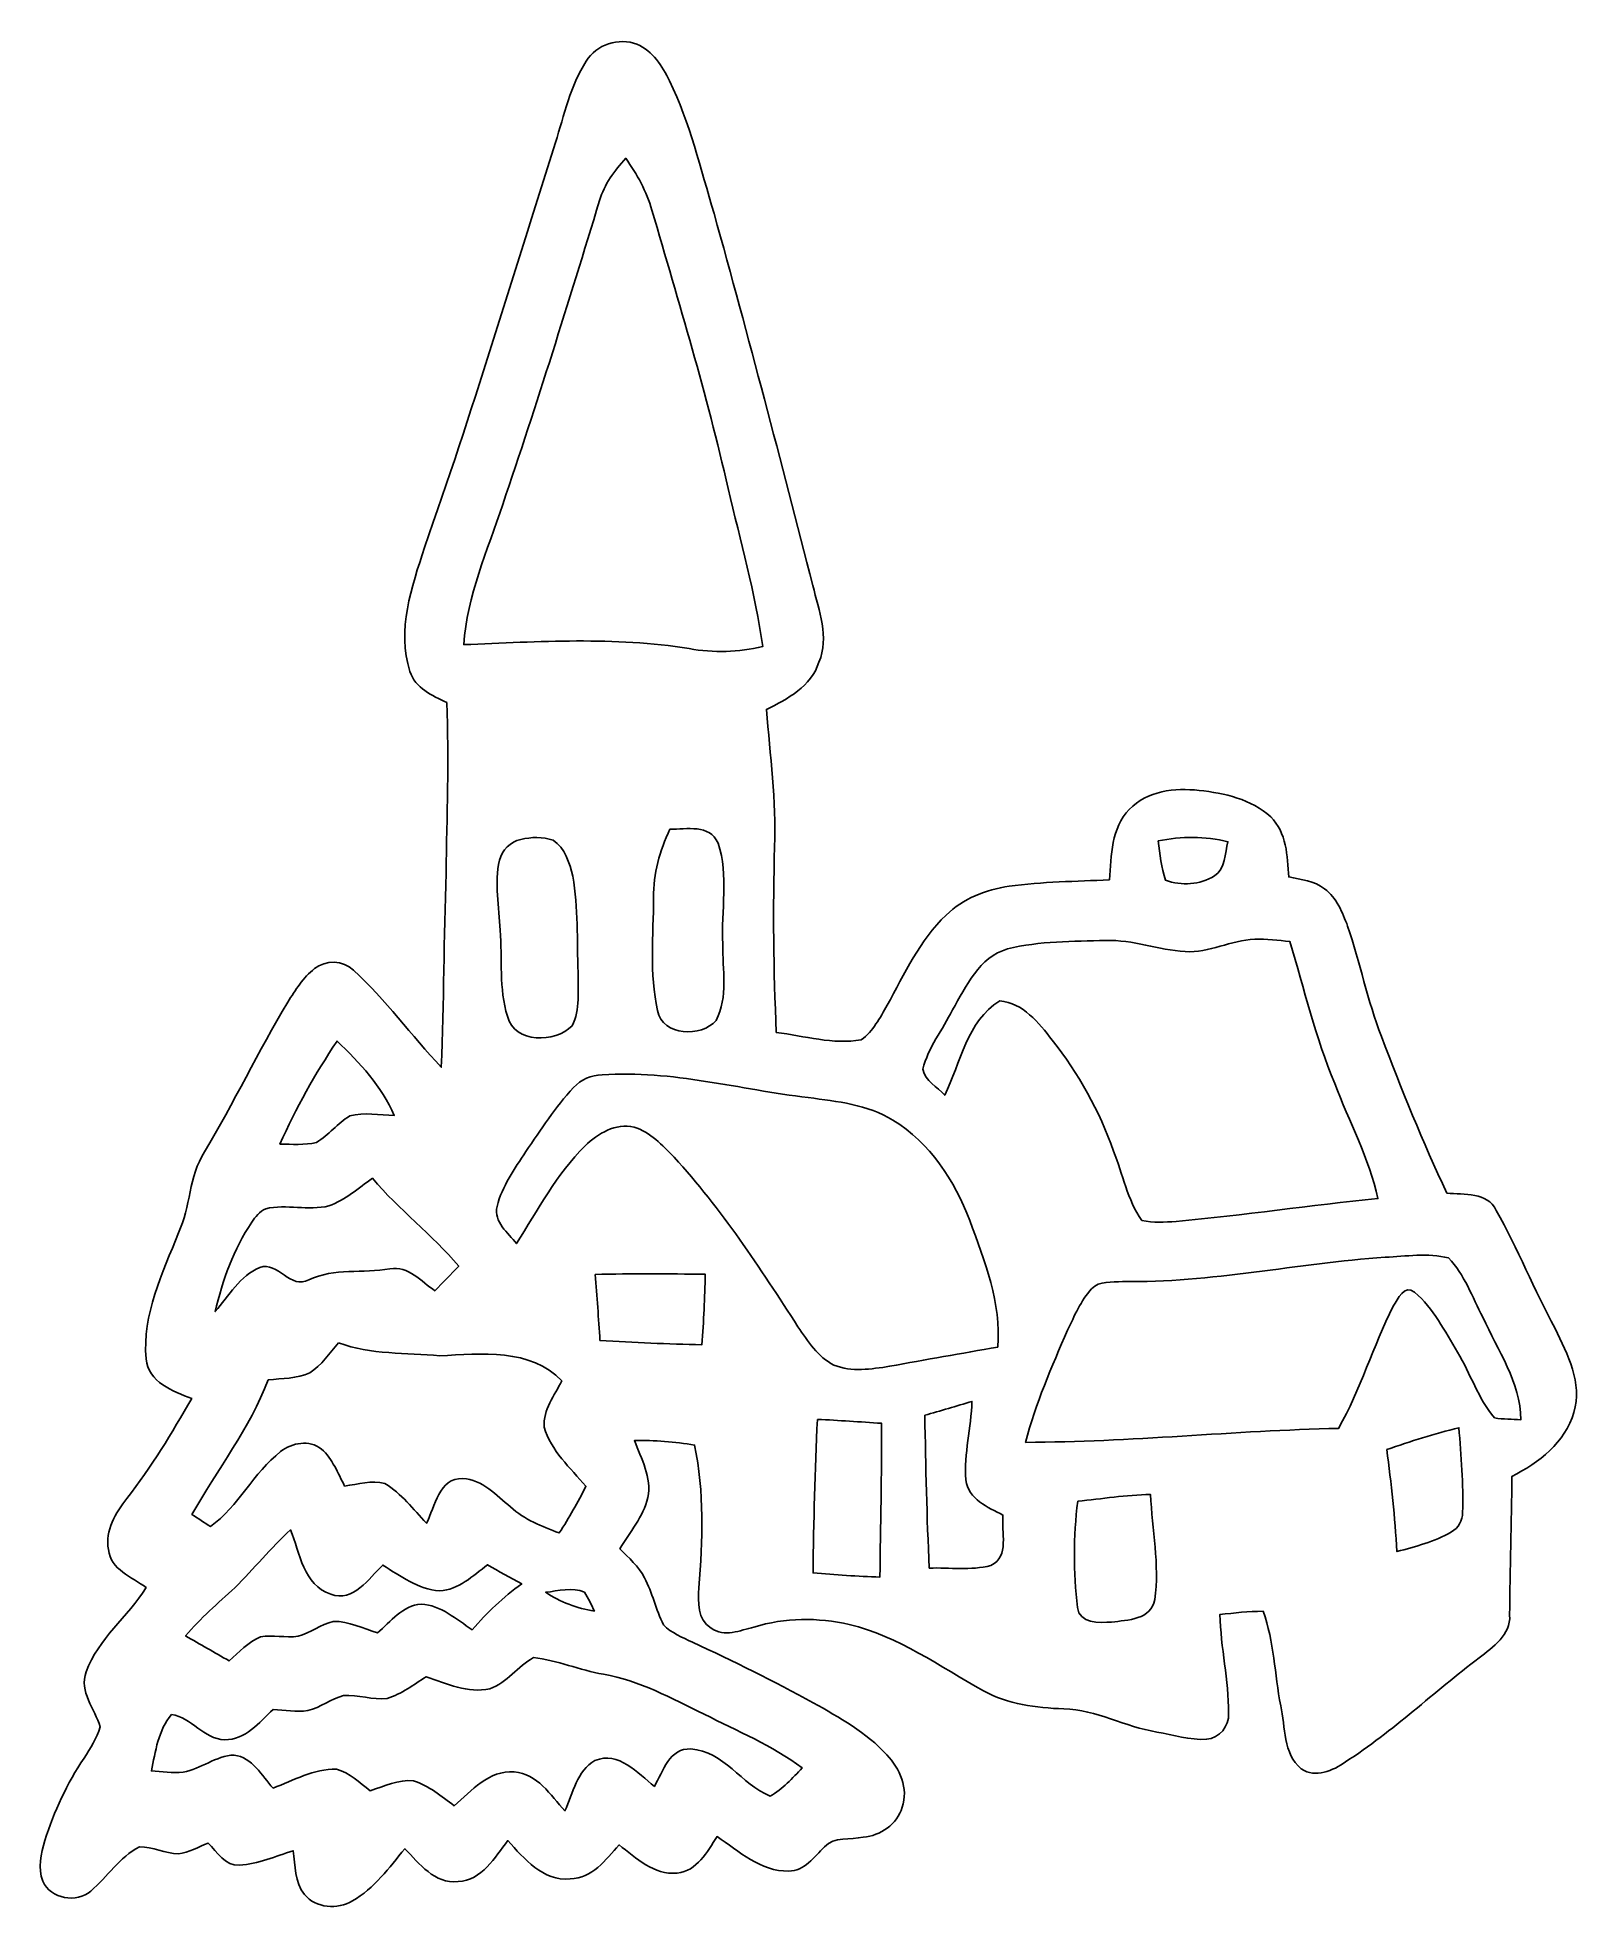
# Model space of a CAD drawing. Header units: centimetres. Extents: x -5.8 to 5.9, y -7.1 to 7.1.
import ezdxf

# ---------------------------------------------------------------- set-up
doc = ezdxf.new("R2010")
doc.units = ezdxf.units.CM
doc.header["$MEASUREMENT"] = 0
doc.layers.add('Camada 1', color=7, linetype='Continuous')

msp = doc.modelspace()

# ---------------------------------------------------------------- linework, layer by layer
at = {"layer": 'Camada 1', "color": 151}
for points, knots in [([(-1.60584, 6.89997), (-1.52858, 7.02734), (-1.35924, 7.07989), (-1.22132, 7.02839), (-1.22132, 7.02839), (-1.10137, 6.97864), (-1.03011, 6.86187), (-0.97437, 6.75111), (-0.97437, 6.75111), (-0.8195, 6.4322), (-0.74048, 6.08436), (-0.63782, 5.74674), (-0.63782, 5.74674), (-0.37677, 4.81047), (-0.13088, 3.86997), (0.11041, 2.9284), (0.11041, 2.9284), (0.15662, 2.74038), (0.23495, 2.53894), (0.15662, 2.34809), (0.15662, 2.34809), (0.09771, 2.16605), (-0.08113, 2.07044), (-0.24129, 1.99107), (-0.24129, 1.99107), (-0.21342, 1.64499), (-0.16686, 1.29962), (-0.17885, 0.95179), (-0.17885, 0.95179), (-0.19402, 0.48294), (-0.18732, 0.0134), (-0.16651, -0.45507), (-0.16651, -0.45507), (0.04655, -0.48153), (0.26246, -0.54856), (0.4773, -0.51118), (0.4773, -0.51118), (0.5669, -0.44555), (0.61877, -0.34325), (0.67274, -0.24906), (0.67274, -0.24906), (0.80468, -0.01164), (0.91897, 0.24411), (1.11936, 0.43356), (1.11936, 0.43356), (1.24777, 0.55808), (1.42063, 0.62759), (1.59597, 0.65229), (1.59597, 0.65229), (1.8482, 0.68757), (2.1029, 0.68757), (2.35654, 0.70097), (2.35654, 0.70097), (2.37137, 0.88406), (2.36889, 1.09326), (2.50613, 1.23401), (2.50613, 1.23401), (2.64054, 1.37617), (2.8508, 1.3977), (3.03564, 1.37795), (3.03564, 1.37795), (3.22721, 1.35714), (3.4311, 1.31197), (3.57716, 1.17756), (3.57716, 1.17756), (3.69746, 1.05903), (3.70416, 0.88089), (3.71403, 0.72248), (3.71403, 0.72248), (3.80646, 0.70167), (3.90701, 0.69215), (3.98533, 0.63358), (3.98533, 0.63358), (4.0767, 0.56479), (4.12043, 0.45366), (4.15995, 0.34995), (4.15995, 0.34995), (4.2545, 0.07408), (4.30988, -0.21412), (4.41607, -0.48612), (4.41607, -0.48612), (4.56776, -0.88652), (4.72827, -1.2841), (4.91172, -1.67111), (4.91172, -1.67111), (5.04119, -1.68627), (5.21794, -1.66017), (5.2853, -1.80233), (5.2853, -1.80233), (5.44829, -2.09337), (5.57283, -2.40383), (5.73017, -2.69804), (5.73017, -2.69804), (5.82612, -2.89243), (5.93865, -3.11043), (5.87304, -3.33269), (5.87304, -3.33269), (5.80636, -3.56059), (5.60704, -3.71369), (5.40385, -3.81706), (5.40385, -3.81706), (5.39996, -4.16701), (5.39009, -4.51696), (5.38656, -4.86728), (5.38656, -4.86728), (5.39679, -5.0186), (5.25885, -5.10786), (5.15584, -5.19148), (5.15584, -5.19148), (4.814, -5.44829), (4.50391, -5.7464), (4.14408, -5.97887), (4.14408, -5.97887), (4.04917, -6.04485), (3.91653, -6.10551), (3.80894, -6.03179), (3.80894, -6.03179), (3.66959, -5.91643), (3.68935, -5.71429), (3.65337, -5.55342), (3.65337, -5.55342), (3.60539, -5.316), (3.60469, -5.06659), (3.5193, -4.8387), (3.5193, -4.8387), (3.40995, -4.83729), (3.30129, -4.85245), (3.19298, -4.86163), (3.19298, -4.86163), (3.19758, -5.11315), (3.26073, -5.3601), (3.25825, -5.61162), (3.25825, -5.61162), (3.26319, -5.70864), (3.19017, -5.79931), (3.09174, -5.80777), (3.09174, -5.80777), (2.96403, -5.81589), (2.84056, -5.77356), (2.71568, -5.75344), (2.71568, -5.75344), (2.47543, -5.71358), (2.25672, -5.58411), (2.00978, -5.57742), (2.00978, -5.57742), (1.80128, -5.56894), (1.58715, -5.54531), (1.40229, -5.44054), (1.40229, -5.44054), (1.07244, -5.25744), (0.75881, -5.02813), (0.38629, -4.93854), (0.38629, -4.93854), (0.14922, -4.88385), (-0.10195, -4.88667), (-0.33548, -4.95757), (-0.33548, -4.95757), (-0.43956, -4.98333), (-0.56127, -5.03765), (-0.65933, -4.96569), (-0.65933, -4.96569), (-0.76553, -4.90326), (-0.75917, -4.76603), (-0.75211, -4.65983), (-0.75211, -4.65983), (-0.72602, -4.30001), (-0.70979, -3.93488), (-0.78527, -3.57964), (-0.78527, -3.57964), (-0.93591, -3.55389), (-1.08832, -3.54295), (-1.24071, -3.54541), (-1.24071, -3.54541), (-1.18991, -3.68335), (-1.10666, -3.82517), (-1.13982, -3.97756), (-1.13982, -3.97756), (-1.17333, -4.12326), (-1.27494, -4.23932), (-1.35078, -4.36457), (-1.35078, -4.36457), (-1.2834, -4.43264), (-1.20967, -4.49826), (-1.16487, -4.5847), (-1.16487, -4.5847), (-1.10313, -4.69759), (-1.08055, -4.8274), (-1.02022, -4.941), (-1.02022, -4.941), (-0.96202, -5.0045), (-0.877, -5.03378), (-0.80222, -5.0733), (-0.80222, -5.0733), (-0.49176, -5.21511), (-0.18625, -5.36751), (0.1136, -5.53084), (0.1136, -5.53084), (0.31114, -5.64373), (0.51505, -5.75627), (0.67132, -5.92525), (0.67132, -5.92525), (0.76729, -6.02933), (0.83679, -6.18067), (0.78634, -6.32213), (0.78634, -6.32213), (0.74789, -6.45089), (0.62406, -6.53979), (0.49176, -6.54826), (0.49176, -6.54826), (0.39511, -6.57224), (0.27199, -6.54049), (0.19897, -6.62269), (0.19897, -6.62269), (0.11923, -6.69678), (0.04867, -6.80861), (-0.07372, -6.80578), (-0.07372, -6.80578), (-0.28575, -6.81002), (-0.44908, -6.65444), (-0.61524, -6.54507), (-0.61524, -6.54507), (-0.68967, -6.65833), (-0.76588, -6.80685), (-0.91792, -6.82059), (-0.91792, -6.82059), (-1.0929, -6.83753), (-1.22836, -6.7063), (-1.35678, -6.60788), (-1.35678, -6.60788), (-1.45767, -6.71865), (-1.56069, -6.86469), (-1.72755, -6.86469), (-1.72755, -6.86469), (-1.93357, -6.88445), (-2.07573, -6.71194), (-2.19957, -6.57436), (-2.19957, -6.57436), (-2.29763, -6.70312), (-2.39501, -6.87563), (-2.57668, -6.88516), (-2.57668, -6.88516), (-2.75449, -6.90527), (-2.86914, -6.74828), (-2.97921, -6.63609), (-2.97921, -6.63609), (-3.09808, -6.77969), (-3.21062, -6.93807), (-3.37609, -7.03155), (-3.37609, -7.03155), (-3.48933, -7.09719), (-3.65337, -7.08907), (-3.73944, -6.98287), (-3.73944, -6.98287), (-3.81423, -6.8901), (-3.80753, -6.7631), (-3.82481, -6.65161), (-3.82481, -6.65161), (-3.95817, -6.6943), (-4.0901, -6.75216), (-4.23157, -6.75993), (-4.23157, -6.75993), (-4.34092, -6.76839), (-4.40231, -6.66291), (-4.46758, -6.59341), (-4.46758, -6.59341), (-4.5413, -6.62481), (-4.61398, -6.66184), (-4.6937, -6.67597), (-4.6937, -6.67597), (-4.79424, -6.67173), (-4.88809, -6.62094), (-4.98897, -6.6234), (-4.98897, -6.6234), (-5.14068, -6.69783), (-5.22993, -6.85058), (-5.35657, -6.95678), (-5.35657, -6.95678), (-5.46417, -7.05272), (-5.66103, -7.01569), (-5.72065, -6.88233), (-5.72065, -6.88233), (-5.76121, -6.7832), (-5.73263, -6.67315), (-5.70547, -6.57472), (-5.70547, -6.57472), (-5.63667, -6.35387), (-5.53614, -6.14291), (-5.40843, -5.95029), (-5.40843, -5.95029), (-5.36187, -5.8748), (-5.31001, -5.80002), (-5.28637, -5.71394), (-5.28637, -5.71394), (-5.32589, -5.57671), (-5.449, -5.44759), (-5.39184, -5.29731), (-5.39184, -5.29731), (-5.30189, -5.04647), (-5.07683, -4.88068), (-4.93888, -4.65912), (-4.93888, -4.65912), (-5.04296, -4.57658), (-5.21088, -4.52542), (-5.22323, -4.37161), (-5.22323, -4.37161), (-5.25039, -4.22556), (-5.17031, -4.09327), (-5.08353, -3.98392), (-5.08353, -3.98392), (-4.89795, -3.74685), (-4.7438, -3.48791), (-4.59317, -3.22791), (-4.59317, -3.22791), (-4.73569, -3.17217), (-4.92054, -3.10409), (-4.93818, -2.927), (-4.93818, -2.927), (-4.96851, -2.59115), (-4.81365, -2.27717), (-4.69335, -1.97309), (-4.69335, -1.97309), (-4.60021, -1.77694), (-4.61644, -1.54515), (-4.49615, -1.35995), (-4.49615, -1.35995), (-4.27355, -0.98882), (-4.08939, -0.59655), (-3.86537, -0.22613), (-3.86537, -0.22613), (-3.80824, -0.13404), (-3.75002, -0.03915), (-3.6636, 0.02821), (-3.6636, 0.02821), (-3.57928, 0.09525), (-3.44628, 0.09348), (-3.36868, 0.01622), (-3.36868, 0.01622), (-3.12242, -0.20601), (-2.93088, -0.47907), (-2.70298, -0.71825), (-2.70298, -0.71825), (-2.68498, -0.22825), (-2.68216, 0.26175), (-2.66734, 0.75177), (-2.66734, 0.75177), (-2.66206, 1.18215), (-2.6423, 1.6129), (-2.66242, 2.04294), (-2.66242, 2.04294), (-2.77176, 2.09656), (-2.90159, 2.15229), (-2.94075, 2.27894), (-2.94075, 2.27894), (-3.0427, 2.59186), (-2.92559, 2.91853), (-2.83069, 3.21804), (-2.83069, 3.21804), (-2.47156, 4.2305), (-2.1657, 5.26062), (-1.83902, 6.28368), (-1.83902, 6.28368), (-1.7727, 6.49252), (-1.72544, 6.71335), (-1.60584, 6.89997)], [0, 0, 0, 0, 0.01086957, 0.01086957, 0.01086957, 0.01086957, 0.02173913, 0.02173913, 0.02173913, 0.02173913, 0.0326087, 0.0326087, 0.0326087, 0.0326087, 0.04347826, 0.04347826, 0.04347826, 0.04347826, 0.05434783, 0.05434783, 0.05434783, 0.05434783, 0.06521739, 0.06521739, 0.06521739, 0.06521739, 0.07608696, 0.07608696, 0.07608696, 0.07608696, 0.08695652, 0.08695652, 0.08695652, 0.08695652, 0.09782609, 0.09782609, 0.09782609, 0.09782609, 0.10869565, 0.10869565, 0.10869565, 0.10869565, 0.11956522, 0.11956522, 0.11956522, 0.11956522, 0.13043478, 0.13043478, 0.13043478, 0.13043478, 0.14130435, 0.14130435, 0.14130435, 0.14130435, 0.15217391, 0.15217391, 0.15217391, 0.15217391, 0.16304348, 0.16304348, 0.16304348, 0.16304348, 0.17391304, 0.17391304, 0.17391304, 0.17391304, 0.18478261, 0.18478261, 0.18478261, 0.18478261, 0.19565217, 0.19565217, 0.19565217, 0.19565217, 0.20652174, 0.20652174, 0.20652174, 0.20652174, 0.2173913, 0.2173913, 0.2173913, 0.2173913, 0.22826087, 0.22826087, 0.22826087, 0.22826087, 0.23913043, 0.23913043, 0.23913043, 0.23913043, 0.25, 0.25, 0.25, 0.25, 0.26086957, 0.26086957, 0.26086957, 0.26086957, 0.27173913, 0.27173913, 0.27173913, 0.27173913, 0.2826087, 0.2826087, 0.2826087, 0.2826087, 0.29347826, 0.29347826, 0.29347826, 0.29347826, 0.30434783, 0.30434783, 0.30434783, 0.30434783, 0.31521739, 0.31521739, 0.31521739, 0.31521739, 0.32608696, 0.32608696, 0.32608696, 0.32608696, 0.33695652, 0.33695652, 0.33695652, 0.33695652, 0.34782609, 0.34782609, 0.34782609, 0.34782609, 0.35869565, 0.35869565, 0.35869565, 0.35869565, 0.36956522, 0.36956522, 0.36956522, 0.36956522, 0.38043478, 0.38043478, 0.38043478, 0.38043478, 0.39130435, 0.39130435, 0.39130435, 0.39130435, 0.40217391, 0.40217391, 0.40217391, 0.40217391, 0.41304348, 0.41304348, 0.41304348, 0.41304348, 0.42391304, 0.42391304, 0.42391304, 0.42391304, 0.43478261, 0.43478261, 0.43478261, 0.43478261, 0.44565217, 0.44565217, 0.44565217, 0.44565217, 0.45652174, 0.45652174, 0.45652174, 0.45652174, 0.4673913, 0.4673913, 0.4673913, 0.4673913, 0.47826087, 0.47826087, 0.47826087, 0.47826087, 0.48913043, 0.48913043, 0.48913043, 0.48913043, 0.5, 0.5, 0.5, 0.5, 0.51086957, 0.51086957, 0.51086957, 0.51086957, 0.52173913, 0.52173913, 0.52173913, 0.52173913, 0.5326087, 0.5326087, 0.5326087, 0.5326087, 0.54347826, 0.54347826, 0.54347826, 0.54347826, 0.55434783, 0.55434783, 0.55434783, 0.55434783, 0.56521739, 0.56521739, 0.56521739, 0.56521739, 0.57608696, 0.57608696, 0.57608696, 0.57608696, 0.58695652, 0.58695652, 0.58695652, 0.58695652, 0.59782609, 0.59782609, 0.59782609, 0.59782609, 0.60869565, 0.60869565, 0.60869565, 0.60869565, 0.61956522, 0.61956522, 0.61956522, 0.61956522, 0.63043478, 0.63043478, 0.63043478, 0.63043478, 0.64130435, 0.64130435, 0.64130435, 0.64130435, 0.65217391, 0.65217391, 0.65217391, 0.65217391, 0.66304348, 0.66304348, 0.66304348, 0.66304348, 0.67391304, 0.67391304, 0.67391304, 0.67391304, 0.68478261, 0.68478261, 0.68478261, 0.68478261, 0.69565217, 0.69565217, 0.69565217, 0.69565217, 0.70652174, 0.70652174, 0.70652174, 0.70652174, 0.7173913, 0.7173913, 0.7173913, 0.7173913, 0.72826087, 0.72826087, 0.72826087, 0.72826087, 0.73913043, 0.73913043, 0.73913043, 0.73913043, 0.75, 0.75, 0.75, 0.75, 0.76086957, 0.76086957, 0.76086957, 0.76086957, 0.77173913, 0.77173913, 0.77173913, 0.77173913, 0.7826087, 0.7826087, 0.7826087, 0.7826087, 0.79347826, 0.79347826, 0.79347826, 0.79347826, 0.80434783, 0.80434783, 0.80434783, 0.80434783, 0.81521739, 0.81521739, 0.81521739, 0.81521739, 0.82608696, 0.82608696, 0.82608696, 0.82608696, 0.83695652, 0.83695652, 0.83695652, 0.83695652, 0.84782609, 0.84782609, 0.84782609, 0.84782609, 0.85869565, 0.85869565, 0.85869565, 0.85869565, 0.86956522, 0.86956522, 0.86956522, 0.86956522, 0.88043478, 0.88043478, 0.88043478, 0.88043478, 0.89130435, 0.89130435, 0.89130435, 0.89130435, 0.90217391, 0.90217391, 0.90217391, 0.90217391, 0.91304348, 0.91304348, 0.91304348, 0.91304348, 0.92391304, 0.92391304, 0.92391304, 0.92391304, 0.93478261, 0.93478261, 0.93478261, 0.93478261, 0.94565217, 0.94565217, 0.94565217, 0.94565217, 0.95652174, 0.95652174, 0.95652174, 0.95652174, 0.9673913, 0.9673913, 0.9673913, 0.9673913, 0.97826087, 0.97826087, 0.97826087, 0.97826087, 1, 1, 1, 1]), ([(-1.50459, 5.84412), (-1.50459, 5.84412), (-1.50459, 5.84412), (-1.50459, 5.84412), (-1.50459, 5.84412), (-1.74096, 5.07471), (-1.97767, 4.3053), (-2.23801, 3.54365), (-2.23801, 3.54365), (-2.35303, 3.19475), (-2.50754, 2.85255), (-2.53293, 2.48179), (-2.53293, 2.48179), (-1.96461, 2.50472), (-1.39171, 2.54246), (-0.8269, 2.45215), (-0.8269, 2.45215), (-0.64169, 2.41723), (-0.45225, 2.42429), (-0.26882, 2.46732), (-0.26882, 2.46732), (-0.32666, 2.87197), (-0.43673, 3.26672), (-0.53128, 3.6636), (-0.53128, 3.6636), (-0.69249, 4.37444), (-0.90346, 5.07223), (-1.10808, 5.77144), (-1.10808, 5.77144), (-1.14793, 5.91431), (-1.22202, 6.04378), (-1.30598, 6.16444), (-1.30598, 6.16444), (-1.391, 6.07094), (-1.47002, 5.96793), (-1.50459, 5.84412)], [0, 0, 0, 0, 0.1, 0.1, 0.1, 0.1, 0.2, 0.2, 0.2, 0.2, 0.3, 0.3, 0.3, 0.3, 0.4, 0.4, 0.4, 0.4, 0.5, 0.5, 0.5, 0.5, 0.6, 0.6, 0.6, 0.6, 0.7, 0.7, 0.7, 0.7, 0.8, 0.8, 0.8, 0.8, 1, 1, 1, 1]), ([(-2.10185, 1.00612), (-2.10185, 1.00612), (-2.10185, 1.00612), (-2.10185, 1.00612), (-2.10185, 1.00612), (-2.17945, 0.98848), (-2.24401, 0.92745), (-2.26165, 0.84912), (-2.26165, 0.84912), (-2.3054, 0.67522), (-2.26377, 0.4953), (-2.25777, 0.31891), (-2.25777, 0.31891), (-2.23908, 0.10195), (-2.268, -0.12206), (-2.20274, -0.33301), (-2.20274, -0.33301), (-2.1477, -0.54044), (-1.84185, -0.53552), (-1.71272, -0.40534), (-1.71272, -0.40534), (-1.64923, -0.28046), (-1.66933, -0.13511), (-1.66687, 0), (-1.66687, 0), (-1.67674, 0.24236), (-1.66441, 0.48789), (-1.70814, 0.72743), (-1.70814, 0.72743), (-1.73214, 0.82761), (-1.76423, 0.94297), (-1.85666, 1.00047), (-1.85666, 1.00047), (-1.93533, 1.02693), (-2.02211, 1.02588), (-2.10185, 1.00612)], [0, 0, 0, 0, 0.1, 0.1, 0.1, 0.1, 0.2, 0.2, 0.2, 0.2, 0.3, 0.3, 0.3, 0.3, 0.4, 0.4, 0.4, 0.4, 0.5, 0.5, 0.5, 0.5, 0.6, 0.6, 0.6, 0.6, 0.7, 0.7, 0.7, 0.7, 0.8, 0.8, 0.8, 0.8, 1, 1, 1, 1]), ([(-0.97189, 1.08338), (-0.97189, 1.08338), (-0.97189, 1.08338), (-0.97189, 1.08338), (-0.97189, 1.08338), (-1.0488, 0.92145), (-1.09748, 0.74648), (-1.09536, 0.5662), (-1.09536, 0.5662), (-1.09714, 0.28151), (-1.12888, -0.00952), (-1.06503, -0.28963), (-1.06503, -0.28963), (-1.02729, -0.48365), (-0.73201, -0.49494), (-0.62194, -0.36371), (-0.62194, -0.36371), (-0.52811, -0.18767), (-0.57643, 0.02187), (-0.5715, 0.21271), (-0.5715, 0.21271), (-0.58632, 0.46708), (-0.52351, 0.73342), (-0.60783, 0.97895), (-0.60783, 0.97895), (-0.67027, 1.12501), (-0.84666, 1.08303), (-0.97189, 1.08338)], [0, 0, 0, 0, 0.125, 0.125, 0.125, 0.125, 0.25, 0.25, 0.25, 0.25, 0.375, 0.375, 0.375, 0.375, 0.5, 0.5, 0.5, 0.5, 0.625, 0.625, 0.625, 0.625, 0.75, 0.75, 0.75, 0.75, 1, 1, 1, 1]), ([(2.72555, 0.99625), (2.72555, 0.99625), (2.72555, 0.99625), (2.72555, 0.99625), (2.72555, 0.99625), (2.73826, 0.8957), (2.74849, 0.79375), (2.78129, 0.69708), (2.78129, 0.69708), (2.90089, 0.65546), (3.0427, 0.66111), (3.15136, 0.73025), (3.15136, 0.73025), (3.23461, 0.78705), (3.23074, 0.90063), (3.25366, 0.98848), (3.25366, 0.98848), (3.08044, 1.03292), (2.90018, 1.02975), (2.72555, 0.99625)], [0, 0, 0, 0, 0.16666667, 0.16666667, 0.16666667, 0.16666667, 0.33333333, 0.33333333, 0.33333333, 0.33333333, 0.5, 0.5, 0.5, 0.5, 0.66666667, 0.66666667, 0.66666667, 0.66666667, 1, 1, 1, 1]), ([(1.58467, 0.17709), (1.58467, 0.17709), (1.58467, 0.17709), (1.58467, 0.17709), (1.58467, 0.17709), (1.36806, 0.11606), (1.27105, -0.10688), (1.16804, -0.28504), (1.16804, -0.28504), (1.09395, -0.43461), (0.98248, -0.56938), (0.94333, -0.73413), (0.94333, -0.73413), (0.96166, -0.82125), (1.05163, -0.86818), (1.10878, -0.93027), (1.10878, -0.93027), (1.22836, -0.68579), (1.27706, -0.369), (1.52505, -0.21624), (1.52505, -0.21624), (1.70215, -0.22895), (1.82068, -0.38347), (1.92263, -0.51257), (1.92263, -0.51257), (2.12054, -0.76658), (2.28318, -1.04846), (2.38653, -1.35431), (2.38653, -1.35431), (2.45886, -1.52858), (2.49025, -1.72366), (2.60244, -1.87854), (2.60244, -1.87854), (2.6871, -1.8983), (2.77529, -1.89159), (2.86173, -1.8863), (2.86173, -1.8863), (3.37219, -1.83973), (3.87914, -1.76283), (4.38925, -1.71309), (4.38925, -1.71309), (4.32293, -1.40757), (4.17018, -1.13242), (4.06259, -0.84137), (4.06259, -0.84137), (3.91617, -0.49423), (3.8308, -0.12629), (3.72251, 0.23354), (3.72251, 0.23354), (3.63395, 0.2427), (3.54541, 0.254), (3.45651, 0.25118), (3.45651, 0.25118), (3.27659, 0.24518), (3.11221, 0.14464), (2.92981, 0.15699), (2.92981, 0.15699), (2.72732, 0.17003), (2.5333, 0.24835), (2.32867, 0.24129), (2.32867, 0.24129), (2.08033, 0.23424), (1.82703, 0.23883), (1.58467, 0.17709)], [0, 0, 0, 0, 0.05882353, 0.05882353, 0.05882353, 0.05882353, 0.11764706, 0.11764706, 0.11764706, 0.11764706, 0.17647059, 0.17647059, 0.17647059, 0.17647059, 0.23529412, 0.23529412, 0.23529412, 0.23529412, 0.29411765, 0.29411765, 0.29411765, 0.29411765, 0.35294118, 0.35294118, 0.35294118, 0.35294118, 0.41176471, 0.41176471, 0.41176471, 0.41176471, 0.47058824, 0.47058824, 0.47058824, 0.47058824, 0.52941176, 0.52941176, 0.52941176, 0.52941176, 0.58823529, 0.58823529, 0.58823529, 0.58823529, 0.64705882, 0.64705882, 0.64705882, 0.64705882, 0.70588235, 0.70588235, 0.70588235, 0.70588235, 0.76470588, 0.76470588, 0.76470588, 0.76470588, 0.82352941, 0.82352941, 0.82352941, 0.82352941, 0.88235294, 0.88235294, 0.88235294, 0.88235294, 1, 1, 1, 1]), ([(-3.92535, -1.3014), (-3.92535, -1.3014), (-3.92535, -1.3014), (-3.92535, -1.3014), (-3.92535, -1.3014), (-3.83329, -1.29998), (-3.73873, -1.31092), (-3.64842, -1.28763), (-3.64842, -1.28763), (-3.55494, -1.23296), (-3.48933, -1.14229), (-3.39619, -1.08725), (-3.39619, -1.08725), (-3.28648, -1.05762), (-3.17112, -1.08162), (-3.05964, -1.08338), (-3.05964, -1.08338), (-3.15524, -0.86218), (-3.31964, -0.68438), (-3.4925, -0.52069), (-3.4925, -0.52069), (-3.65831, -0.76799), (-3.80505, -1.0287), (-3.92535, -1.3014)], [0, 0, 0, 0, 0.14285714, 0.14285714, 0.14285714, 0.14285714, 0.28571429, 0.28571429, 0.28571429, 0.28571429, 0.42857143, 0.42857143, 0.42857143, 0.42857143, 0.57142857, 0.57142857, 0.57142857, 0.57142857, 0.71428571, 0.71428571, 0.71428571, 0.71428571, 1, 1, 1, 1]), ([(-1.70215, -0.87312), (-1.70215, -0.87312), (-1.70215, -0.87312), (-1.70215, -0.87312), (-1.70215, -0.87312), (-1.84114, -1.01952), (-1.94804, -1.19238), (-2.0634, -1.35748), (-2.0634, -1.35748), (-2.14736, -1.48836), (-2.24437, -1.61819), (-2.27999, -1.7727), (-2.27999, -1.7727), (-2.30964, -1.89089), (-2.19709, -1.97167), (-2.13325, -2.05422), (-2.13325, -2.05422), (-1.97414, -1.79846), (-1.82915, -1.52788), (-1.61361, -1.31375), (-1.61361, -1.31375), (-1.51765, -1.22025), (-1.38289, -1.13875), (-1.24388, -1.17157), (-1.24388, -1.17157), (-1.12006, -1.21002), (-1.02904, -1.30951), (-0.94085, -1.39946), (-0.94085, -1.39946), (-0.58173, -1.79139), (-0.29033, -2.23801), (-0.00282, -2.68323), (-0.00282, -2.68323), (0.07231, -2.79223), (0.14746, -2.91287), (0.26987, -2.97356), (0.26987, -2.97356), (0.40357, -3.0293), (0.55279, -3.00389), (0.69144, -2.98343), (0.69144, -2.98343), (0.96378, -2.93193), (1.23718, -2.88571), (1.51058, -2.8381), (1.51058, -2.8381), (1.53846, -2.50331), (1.41111, -2.18651), (1.29821, -1.87888), (1.29821, -1.87888), (1.18533, -1.57621), (0.99625, -1.29046), (0.71649, -1.11936), (0.71649, -1.11936), (0.52422, -1.00047), (0.29491, -0.9779), (0.07584, -0.94826), (0.07584, -0.94826), (-0.44379, -0.88723), (-0.95744, -0.73871), (-1.48519, -0.77611), (-1.48519, -0.77611), (-1.56703, -0.77893), (-1.64711, -0.81068), (-1.70215, -0.87312)], [0, 0, 0, 0, 0.05882353, 0.05882353, 0.05882353, 0.05882353, 0.11764706, 0.11764706, 0.11764706, 0.11764706, 0.17647059, 0.17647059, 0.17647059, 0.17647059, 0.23529412, 0.23529412, 0.23529412, 0.23529412, 0.29411765, 0.29411765, 0.29411765, 0.29411765, 0.35294118, 0.35294118, 0.35294118, 0.35294118, 0.41176471, 0.41176471, 0.41176471, 0.41176471, 0.47058824, 0.47058824, 0.47058824, 0.47058824, 0.52941176, 0.52941176, 0.52941176, 0.52941176, 0.58823529, 0.58823529, 0.58823529, 0.58823529, 0.64705882, 0.64705882, 0.64705882, 0.64705882, 0.70588235, 0.70588235, 0.70588235, 0.70588235, 0.76470588, 0.76470588, 0.76470588, 0.76470588, 0.82352941, 0.82352941, 0.82352941, 0.82352941, 0.88235294, 0.88235294, 0.88235294, 0.88235294, 1, 1, 1, 1]), ([(-3.55389, -1.76883), (-3.55389, -1.76883), (-3.55389, -1.76883), (-3.55389, -1.76883), (-3.55389, -1.76883), (-3.71086, -1.80693), (-3.87526, -1.75401), (-4.0326, -1.79), (-4.0326, -1.79), (-4.08023, -1.80798), (-4.10951, -1.85349), (-4.13843, -1.8923), (-4.13843, -1.8923), (-4.27567, -2.09656), (-4.35892, -2.3315), (-4.41501, -2.56928), (-4.41501, -2.56928), (-4.3127, -2.44968), (-4.22839, -2.29763), (-4.0774, -2.23378), (-4.0774, -2.23378), (-3.93876, -2.1851), (-3.84422, -2.40805), (-3.70699, -2.32762), (-3.70699, -2.32762), (-3.51367, -2.23731), (-3.29635, -2.2807), (-3.09174, -2.24508), (-3.09174, -2.24508), (-2.95346, -2.21967), (-2.85503, -2.34244), (-2.75096, -2.41123), (-2.75096, -2.41123), (-2.69098, -2.34914), (-2.63102, -2.28669), (-2.5714, -2.22462), (-2.5714, -2.22462), (-2.77318, -1.98683), (-3.02401, -1.79775), (-3.22438, -1.55892), (-3.22438, -1.55892), (-3.33058, -1.63405), (-3.43041, -1.72332), (-3.55389, -1.76883)], [0, 0, 0, 0, 0.08333333, 0.08333333, 0.08333333, 0.08333333, 0.16666667, 0.16666667, 0.16666667, 0.16666667, 0.25, 0.25, 0.25, 0.25, 0.33333333, 0.33333333, 0.33333333, 0.33333333, 0.41666667, 0.41666667, 0.41666667, 0.41666667, 0.5, 0.5, 0.5, 0.5, 0.58333333, 0.58333333, 0.58333333, 0.58333333, 0.66666667, 0.66666667, 0.66666667, 0.66666667, 0.75, 0.75, 0.75, 0.75, 0.83333333, 0.83333333, 0.83333333, 0.83333333, 1, 1, 1, 1]), ([(2.45392, -2.34138), (2.45392, -2.34138), (2.45392, -2.34138), (2.45392, -2.34138), (2.45392, -2.34138), (2.37596, -2.34879), (2.27999, -2.33327), (2.22108, -2.39676), (2.22108, -2.39676), (2.13959, -2.48708), (2.09055, -2.60103), (2.03904, -2.71039), (2.03904, -2.71039), (1.91805, -2.98732), (1.79704, -3.26565), (1.72084, -3.55917), (1.72084, -3.55917), (2.51213, -3.55706), (3.30059, -3.46991), (4.09187, -3.45334), (4.09187, -3.45334), (4.25555, -3.15701), (4.35327, -2.83104), (4.50461, -2.52906), (4.50461, -2.52906), (4.5406, -2.47509), (4.58786, -2.35866), (4.66724, -2.42217), (4.66724, -2.42217), (4.80942, -2.54528), (4.89584, -2.7178), (4.9918, -2.87619), (4.9918, -2.87619), (5.09093, -3.03883), (5.14702, -3.22862), (5.27297, -3.37397), (5.27297, -3.37397), (5.33858, -3.38525), (5.40526, -3.38349), (5.47158, -3.38842), (5.47158, -3.38842), (5.46805, -3.10161), (5.29624, -2.86349), (5.18371, -2.61126), (5.18371, -2.61126), (5.10258, -2.45957), (5.04613, -2.28776), (4.92337, -2.16288), (4.92337, -2.16288), (4.76673, -2.12372), (4.60269, -2.14982), (4.44358, -2.15723), (4.44358, -2.15723), (3.77895, -2.20274), (3.12242, -2.35232), (2.45392, -2.34138)], [0, 0, 0, 0, 0.06666667, 0.06666667, 0.06666667, 0.06666667, 0.13333333, 0.13333333, 0.13333333, 0.13333333, 0.2, 0.2, 0.2, 0.2, 0.26666667, 0.26666667, 0.26666667, 0.26666667, 0.33333333, 0.33333333, 0.33333333, 0.33333333, 0.4, 0.4, 0.4, 0.4, 0.46666667, 0.46666667, 0.46666667, 0.46666667, 0.53333333, 0.53333333, 0.53333333, 0.53333333, 0.6, 0.6, 0.6, 0.6, 0.66666667, 0.66666667, 0.66666667, 0.66666667, 0.73333333, 0.73333333, 0.73333333, 0.73333333, 0.8, 0.8, 0.8, 0.8, 0.86666667, 0.86666667, 0.86666667, 0.86666667, 1, 1, 1, 1]), ([(-1.53916, -2.28811), (-1.53916, -2.28811), (-1.53916, -2.28811), (-1.53916, -2.28811), (-1.53916, -2.28811), (-1.524, -2.45426), (-1.512, -2.62078), (-1.50176, -2.78765), (-1.50176, -2.78765), (-1.24495, -2.80141), (-0.98777, -2.81552), (-0.73025, -2.8201), (-0.73025, -2.8201), (-0.71683, -2.64195), (-0.70696, -2.46379), (-0.70484, -2.28564), (-0.70484, -2.28564), (-0.98283, -2.28353), (-1.26118, -2.28035), (-1.53916, -2.28811)], [0, 0, 0, 0, 0.16666667, 0.16666667, 0.16666667, 0.16666667, 0.33333333, 0.33333333, 0.33333333, 0.33333333, 0.5, 0.5, 0.5, 0.5, 0.66666667, 0.66666667, 0.66666667, 0.66666667, 1, 1, 1, 1]), ([(-3.48085, -2.80599), (-3.48085, -2.80599), (-3.48085, -2.80599), (-3.48085, -2.80599), (-3.48085, -2.80599), (-3.54894, -2.88536), (-3.60997, -2.97568), (-3.69958, -3.03283), (-3.69958, -3.03283), (-3.7973, -3.07798), (-3.90877, -3.0741), (-4.01355, -3.0868), (-4.01355, -3.0868), (-4.15536, -3.45369), (-4.39807, -3.7659), (-4.5921, -4.10491), (-4.5921, -4.10491), (-4.54413, -4.13385), (-4.49932, -4.16806), (-4.45099, -4.19629), (-4.45099, -4.19629), (-4.23721, -4.04354), (-4.12574, -3.78989), (-3.91971, -3.62902), (-3.91971, -3.62902), (-3.8347, -3.56059), (-3.70099, -3.53835), (-3.61068, -3.60961), (-3.61068, -3.60961), (-3.52636, -3.68406), (-3.48614, -3.7927), (-3.435, -3.89008), (-3.435, -3.89008), (-3.33445, -3.87738), (-3.23003, -3.84281), (-3.12949, -3.87103), (-3.12949, -3.87103), (-3.00389, -3.94582), (-2.91535, -4.06717), (-2.81586, -4.17194), (-2.81586, -4.17194), (-2.74954, -4.04636), (-2.72167, -3.82693), (-2.54034, -3.83363), (-2.54034, -3.83363), (-2.39182, -3.84033), (-2.28706, -3.96098), (-2.1784, -4.04741), (-2.1784, -4.04741), (-2.07432, -4.14372), (-1.94168, -4.1977), (-1.8101, -4.24461), (-1.8101, -4.24461), (-1.73567, -4.13103), (-1.66828, -4.01284), (-1.6076, -3.89149), (-1.6076, -3.89149), (-1.72649, -3.75355), (-1.87218, -3.62303), (-1.92405, -3.44311), (-1.92405, -3.44311), (-1.93392, -3.31328), (-1.84608, -3.20321), (-1.79069, -3.09316), (-1.79069, -3.09316), (-2.02671, -2.84444), (-2.40312, -2.8896), (-2.71426, -2.90371), (-2.71426, -2.90371), (-2.97003, -2.87972), (-3.23568, -2.8956), (-3.48085, -2.80599)], [0, 0, 0, 0, 0.05263158, 0.05263158, 0.05263158, 0.05263158, 0.10526316, 0.10526316, 0.10526316, 0.10526316, 0.15789474, 0.15789474, 0.15789474, 0.15789474, 0.21052632, 0.21052632, 0.21052632, 0.21052632, 0.26315789, 0.26315789, 0.26315789, 0.26315789, 0.31578947, 0.31578947, 0.31578947, 0.31578947, 0.36842105, 0.36842105, 0.36842105, 0.36842105, 0.42105263, 0.42105263, 0.42105263, 0.42105263, 0.47368421, 0.47368421, 0.47368421, 0.47368421, 0.52631579, 0.52631579, 0.52631579, 0.52631579, 0.57894737, 0.57894737, 0.57894737, 0.57894737, 0.63157895, 0.63157895, 0.63157895, 0.63157895, 0.68421053, 0.68421053, 0.68421053, 0.68421053, 0.73684211, 0.73684211, 0.73684211, 0.73684211, 0.78947368, 0.78947368, 0.78947368, 0.78947368, 0.84210526, 0.84210526, 0.84210526, 0.84210526, 0.89473684, 0.89473684, 0.89473684, 0.89473684, 1, 1, 1, 1]), ([(0.95744, -3.35385), (0.95744, -3.35385), (0.95744, -3.35385), (0.95744, -3.35385), (0.95744, -3.35385), (0.9659, -3.73979), (0.97296, -4.12574), (0.99165, -4.51131), (0.99165, -4.51131), (1.14652, -4.50603), (1.30632, -4.53248), (1.45767, -4.49121), (1.45767, -4.49121), (1.60301, -4.42489), (1.53458, -4.23545), (1.5501, -4.10986), (1.5501, -4.10986), (1.43581, -4.05129), (1.28693, -3.98921), (1.26894, -3.84352), (1.26894, -3.84352), (1.25341, -3.64418), (1.30951, -3.44805), (1.31514, -3.24908), (1.31514, -3.24908), (1.19627, -3.28507), (1.07738, -3.32069), (0.95744, -3.35385)], [0, 0, 0, 0, 0.125, 0.125, 0.125, 0.125, 0.25, 0.25, 0.25, 0.25, 0.375, 0.375, 0.375, 0.375, 0.5, 0.5, 0.5, 0.5, 0.625, 0.625, 0.625, 0.625, 0.75, 0.75, 0.75, 0.75, 1, 1, 1, 1]), ([(0.14427, -3.38525), (0.14427, -3.38525), (0.14427, -3.38525), (0.14427, -3.38525), (0.14427, -3.38525), (0.12841, -3.7726), (0.11499, -4.15995), (0.11182, -4.54766), (0.11182, -4.54766), (0.28046, -4.56388), (0.44944, -4.57305), (0.61877, -4.57941), (0.61877, -4.57941), (0.61982, -4.19135), (0.63429, -3.80293), (0.63041, -3.41488), (0.63041, -3.41488), (0.46848, -3.4043), (0.30656, -3.39266), (0.14427, -3.38525)], [0, 0, 0, 0, 0.16666667, 0.16666667, 0.16666667, 0.16666667, 0.33333333, 0.33333333, 0.33333333, 0.33333333, 0.5, 0.5, 0.5, 0.5, 0.66666667, 0.66666667, 0.66666667, 0.66666667, 1, 1, 1, 1]), ([(4.45557, -3.6135), (4.45557, -3.6135), (4.45557, -3.6135), (4.45557, -3.6135), (4.45557, -3.6135), (4.49121, -3.86997), (4.51731, -4.12715), (4.53284, -4.38572), (4.53284, -4.38572), (4.67395, -4.34903), (4.81787, -4.31095), (4.94524, -4.23757), (4.94524, -4.23757), (4.99921, -4.20863), (5.03025, -4.15042), (5.03025, -4.0901), (5.03025, -4.0901), (5.03907, -3.87561), (5.01614, -3.66148), (5.00274, -3.44805), (5.00274, -3.44805), (4.81753, -3.49355), (4.63585, -3.55177), (4.45557, -3.6135)], [0, 0, 0, 0, 0.14285714, 0.14285714, 0.14285714, 0.14285714, 0.28571429, 0.28571429, 0.28571429, 0.28571429, 0.42857143, 0.42857143, 0.42857143, 0.42857143, 0.57142857, 0.57142857, 0.57142857, 0.57142857, 0.71428571, 0.71428571, 0.71428571, 0.71428571, 1, 1, 1, 1]), ([(2.11561, -4.00578), (2.11561, -4.00578), (2.11561, -4.00578), (2.11561, -4.00578), (2.11561, -4.00578), (2.08244, -4.27143), (2.08421, -4.54306), (2.1142, -4.80871), (2.1142, -4.80871), (2.12794, -4.93182), (2.27965, -4.92583), (2.37277, -4.92019), (2.37277, -4.92019), (2.49166, -4.90502), (2.67687, -4.9022), (2.69875, -4.75014), (2.69875, -4.75014), (2.73719, -4.48522), (2.6804, -4.21815), (2.667, -3.95323), (2.667, -3.95323), (2.48214, -3.95817), (2.29904, -3.98568), (2.11561, -4.00578)], [0, 0, 0, 0, 0.14285714, 0.14285714, 0.14285714, 0.14285714, 0.28571429, 0.28571429, 0.28571429, 0.28571429, 0.42857143, 0.42857143, 0.42857143, 0.42857143, 0.57142857, 0.57142857, 0.57142857, 0.57142857, 0.71428571, 0.71428571, 0.71428571, 0.71428571, 1, 1, 1, 1]), ([(-4.26578, -4.65983), (-4.26578, -4.65983), (-4.26578, -4.65983), (-4.26578, -4.65983), (-4.26578, -4.65983), (-4.3949, -4.7766), (-4.52649, -4.89162), (-4.63937, -5.02496), (-4.63937, -5.02496), (-4.52966, -5.08811), (-4.41959, -5.15055), (-4.31024, -5.2137), (-4.31024, -5.2137), (-4.23509, -5.14843), (-4.16489, -5.07293), (-4.07282, -5.03166), (-4.07282, -5.03166), (-3.97862, -5.01473), (-3.88231, -5.04084), (-3.78777, -5.02742), (-3.78777, -5.02742), (-3.69429, -5.00167), (-3.61492, -4.9403), (-3.52107, -4.91455), (-3.52107, -4.91455), (-3.40395, -4.91489), (-3.2953, -4.96746), (-3.18557, -5.00274), (-3.18557, -5.00274), (-3.08821, -4.91559), (-2.99507, -4.79602), (-2.85574, -4.7833), (-2.85574, -4.7833), (-2.70615, -4.79248), (-2.58867, -4.90007), (-2.46873, -4.9784), (-2.46873, -4.9784), (-2.35795, -4.84823), (-2.23273, -4.73109), (-2.09444, -4.63091), (-2.09444, -4.63091), (-2.18193, -4.58399), (-2.26835, -4.53565), (-2.35408, -4.48663), (-2.35408, -4.48663), (-2.46274, -4.56881), (-2.57174, -4.67818), (-2.71638, -4.68277), (-2.71638, -4.68277), (-2.87867, -4.67395), (-3.01342, -4.57059), (-3.14678, -4.48839), (-3.14678, -4.48839), (-3.25296, -4.59139), (-3.36797, -4.77378), (-3.54083, -4.70887), (-3.54083, -4.70887), (-3.74685, -4.64185), (-3.77401, -4.39525), (-3.84493, -4.22168), (-3.84493, -4.22168), (-3.99345, -4.35963), (-4.12291, -4.51626), (-4.26578, -4.65983)], [0, 0, 0, 0, 0.05882353, 0.05882353, 0.05882353, 0.05882353, 0.11764706, 0.11764706, 0.11764706, 0.11764706, 0.17647059, 0.17647059, 0.17647059, 0.17647059, 0.23529412, 0.23529412, 0.23529412, 0.23529412, 0.29411765, 0.29411765, 0.29411765, 0.29411765, 0.35294118, 0.35294118, 0.35294118, 0.35294118, 0.41176471, 0.41176471, 0.41176471, 0.41176471, 0.47058824, 0.47058824, 0.47058824, 0.47058824, 0.52941176, 0.52941176, 0.52941176, 0.52941176, 0.58823529, 0.58823529, 0.58823529, 0.58823529, 0.64705882, 0.64705882, 0.64705882, 0.64705882, 0.70588235, 0.70588235, 0.70588235, 0.70588235, 0.76470588, 0.76470588, 0.76470588, 0.76470588, 0.82352941, 0.82352941, 0.82352941, 0.82352941, 0.88235294, 0.88235294, 0.88235294, 0.88235294, 1, 1, 1, 1]), ([(-1.91347, -4.69406), (-1.91347, -4.69406), (-1.91347, -4.69406), (-1.91347, -4.69406), (-1.91347, -4.69406), (-1.80199, -4.76778), (-1.67569, -4.81576), (-1.54374, -4.83729), (-1.54374, -4.83729), (-1.56774, -4.78895), (-1.5882, -4.7385), (-1.6196, -4.69477), (-1.6196, -4.69477), (-1.71131, -4.65172), (-1.81751, -4.68595), (-1.91347, -4.69406)], [0, 0, 0, 0, 0.2, 0.2, 0.2, 0.2, 0.4, 0.4, 0.4, 0.4, 0.6, 0.6, 0.6, 0.6, 1, 1, 1, 1]), ([(-2.33574, -5.42536), (-2.33574, -5.42536), (-2.33574, -5.42536), (-2.33574, -5.42536), (-2.33574, -5.42536), (-2.50155, -5.4624), (-2.66381, -5.38692), (-2.81727, -5.33364), (-2.81727, -5.33364), (-2.91253, -5.39362), (-3.00355, -5.46522), (-3.11255, -5.49804), (-3.11255, -5.49804), (-3.22333, -5.5139), (-3.33304, -5.46664), (-3.44382, -5.47722), (-3.44382, -5.47722), (-3.53835, -5.50228), (-3.61772, -5.56612), (-3.71264, -5.59011), (-3.71264, -5.59011), (-3.80047, -5.6028), (-3.88937, -5.58799), (-3.97722, -5.582), (-3.97722, -5.582), (-4.08094, -5.68077), (-4.18677, -5.81413), (-4.3441, -5.81096), (-4.3441, -5.81096), (-4.50215, -5.80777), (-4.59458, -5.64127), (-4.74591, -5.62081), (-4.74591, -5.62081), (-4.84752, -5.73933), (-4.86692, -5.9002), (-4.89866, -6.04731), (-4.89866, -6.04731), (-4.81858, -6.05401), (-4.73816, -6.06531), (-4.65807, -6.05649), (-4.65807, -6.05649), (-4.52296, -6.03355), (-4.41077, -5.93266), (-4.27214, -5.92701), (-4.27214, -5.92701), (-4.13419, -5.94571), (-4.06152, -6.08259), (-3.97722, -6.17748), (-3.97722, -6.17748), (-3.82198, -6.11893), (-3.66818, -6.03108), (-3.49778, -6.03425), (-3.49778, -6.03425), (-3.39794, -6.06142), (-3.3221, -6.13657), (-3.24167, -6.19724), (-3.24167, -6.19724), (-3.13513, -6.16513), (-3.02789, -6.10799), (-2.91358, -6.12352), (-2.91358, -6.12352), (-2.79646, -6.15738), (-2.70262, -6.24099), (-2.6049, -6.31048), (-2.6049, -6.31048), (-2.47473, -6.19794), (-2.34173, -6.0399), (-2.15194, -6.05508), (-2.15194, -6.05508), (-1.97555, -6.06531), (-1.87607, -6.23217), (-1.76705, -6.34894), (-1.76705, -6.34894), (-1.70532, -6.217), (-1.67604, -6.04414), (-1.53952, -5.9683), (-1.53952, -5.9683), (-1.36065, -5.89455), (-1.21673, -6.06495), (-1.08937, -6.16444), (-1.08937, -6.16444), (-1.02517, -6.05155), (-0.97437, -5.87092), (-0.81244, -5.88115), (-0.81244, -5.88115), (-0.56339, -5.89738), (-0.43039, -6.14785), (-0.21412, -6.23817), (-0.21412, -6.23817), (-0.11782, -6.18596), (-0.0448, -6.10164), (0.03033, -6.02402), (0.03033, -6.02402), (-0.19861, -5.85576), (-0.46107, -5.74462), (-0.71332, -5.61764), (-0.71332, -5.61764), (-0.95956, -5.49839), (-1.20297, -5.36222), (-1.47567, -5.31529), (-1.47567, -5.31529), (-1.65522, -5.28425), (-1.82491, -5.20982), (-2.00589, -5.18936), (-2.00589, -5.18936), (-2.12478, -5.25533), (-2.20556, -5.37845), (-2.33574, -5.42536)], [0, 0, 0, 0, 0.03571429, 0.03571429, 0.03571429, 0.03571429, 0.07142857, 0.07142857, 0.07142857, 0.07142857, 0.10714286, 0.10714286, 0.10714286, 0.10714286, 0.14285714, 0.14285714, 0.14285714, 0.14285714, 0.17857143, 0.17857143, 0.17857143, 0.17857143, 0.21428571, 0.21428571, 0.21428571, 0.21428571, 0.25, 0.25, 0.25, 0.25, 0.28571429, 0.28571429, 0.28571429, 0.28571429, 0.32142857, 0.32142857, 0.32142857, 0.32142857, 0.35714286, 0.35714286, 0.35714286, 0.35714286, 0.39285714, 0.39285714, 0.39285714, 0.39285714, 0.42857143, 0.42857143, 0.42857143, 0.42857143, 0.46428571, 0.46428571, 0.46428571, 0.46428571, 0.5, 0.5, 0.5, 0.5, 0.53571429, 0.53571429, 0.53571429, 0.53571429, 0.57142857, 0.57142857, 0.57142857, 0.57142857, 0.60714286, 0.60714286, 0.60714286, 0.60714286, 0.64285714, 0.64285714, 0.64285714, 0.64285714, 0.67857143, 0.67857143, 0.67857143, 0.67857143, 0.71428571, 0.71428571, 0.71428571, 0.71428571, 0.75, 0.75, 0.75, 0.75, 0.78571429, 0.78571429, 0.78571429, 0.78571429, 0.82142857, 0.82142857, 0.82142857, 0.82142857, 0.85714286, 0.85714286, 0.85714286, 0.85714286, 0.89285714, 0.89285714, 0.89285714, 0.89285714, 0.92857143, 0.92857143, 0.92857143, 0.92857143, 1, 1, 1, 1])]:
    msp.add_open_spline(points, degree=3, knots=knots, dxfattribs=at)
at = {"layer": 'Camada 1', "color": 153}
for points, knots in [([(-1.50459, 5.84412), (-1.47002, 5.96793), (-1.391, 6.07094), (-1.30598, 6.16444), (-1.30598, 6.16444), (-1.22202, 6.04378), (-1.14793, 5.91431), (-1.10808, 5.77144), (-1.10808, 5.77144), (-0.90346, 5.07223), (-0.69249, 4.37444), (-0.53128, 3.6636), (-0.53128, 3.6636), (-0.43673, 3.26672), (-0.32666, 2.87197), (-0.26882, 2.46732), (-0.26882, 2.46732), (-0.45225, 2.42429), (-0.64169, 2.41723), (-0.8269, 2.45215), (-0.8269, 2.45215), (-1.39171, 2.54246), (-1.96461, 2.50472), (-2.53293, 2.48179), (-2.53293, 2.48179), (-2.50754, 2.85255), (-2.35303, 3.19475), (-2.23801, 3.54365), (-2.23801, 3.54365), (-1.97767, 4.3053), (-1.74096, 5.07471), (-1.50459, 5.84412)], [0, 0, 0, 0, 0.11111111, 0.11111111, 0.11111111, 0.11111111, 0.22222222, 0.22222222, 0.22222222, 0.22222222, 0.33333333, 0.33333333, 0.33333333, 0.33333333, 0.44444444, 0.44444444, 0.44444444, 0.44444444, 0.55555556, 0.55555556, 0.55555556, 0.55555556, 0.66666667, 0.66666667, 0.66666667, 0.66666667, 0.77777778, 0.77777778, 0.77777778, 0.77777778, 1, 1, 1, 1]), ([(1.58467, 0.17709), (1.82703, 0.23883), (2.08033, 0.23424), (2.32867, 0.24129), (2.32867, 0.24129), (2.5333, 0.24835), (2.72732, 0.17003), (2.92981, 0.15699), (2.92981, 0.15699), (3.11221, 0.14464), (3.27659, 0.24518), (3.45651, 0.25118), (3.45651, 0.25118), (3.54541, 0.254), (3.63395, 0.2427), (3.72251, 0.23354), (3.72251, 0.23354), (3.8308, -0.12629), (3.91617, -0.49423), (4.06259, -0.84137), (4.06259, -0.84137), (4.17018, -1.13242), (4.32293, -1.40757), (4.38925, -1.71309), (4.38925, -1.71309), (3.87914, -1.76283), (3.37219, -1.83973), (2.86173, -1.8863), (2.86173, -1.8863), (2.77529, -1.89159), (2.6871, -1.8983), (2.60244, -1.87854), (2.60244, -1.87854), (2.49025, -1.72366), (2.45886, -1.52858), (2.38653, -1.35431), (2.38653, -1.35431), (2.28318, -1.04846), (2.12054, -0.76658), (1.92263, -0.51257), (1.92263, -0.51257), (1.82068, -0.38347), (1.70215, -0.22895), (1.52505, -0.21624), (1.52505, -0.21624), (1.27706, -0.369), (1.22836, -0.68579), (1.10878, -0.93027), (1.10878, -0.93027), (1.05163, -0.86818), (0.96166, -0.82125), (0.94333, -0.73413), (0.94333, -0.73413), (0.98248, -0.56938), (1.09395, -0.43461), (1.16804, -0.28504), (1.16804, -0.28504), (1.27105, -0.10688), (1.36806, 0.11606), (1.58467, 0.17709)], [0, 0, 0, 0, 0.0625, 0.0625, 0.0625, 0.0625, 0.125, 0.125, 0.125, 0.125, 0.1875, 0.1875, 0.1875, 0.1875, 0.25, 0.25, 0.25, 0.25, 0.3125, 0.3125, 0.3125, 0.3125, 0.375, 0.375, 0.375, 0.375, 0.4375, 0.4375, 0.4375, 0.4375, 0.5, 0.5, 0.5, 0.5, 0.5625, 0.5625, 0.5625, 0.5625, 0.625, 0.625, 0.625, 0.625, 0.6875, 0.6875, 0.6875, 0.6875, 0.75, 0.75, 0.75, 0.75, 0.8125, 0.8125, 0.8125, 0.8125, 0.875, 0.875, 0.875, 0.875, 1, 1, 1, 1]), ([(-3.92535, -1.3014), (-3.80505, -1.0287), (-3.65831, -0.76799), (-3.4925, -0.52069), (-3.4925, -0.52069), (-3.31964, -0.68438), (-3.15524, -0.86218), (-3.05964, -1.08338), (-3.05964, -1.08338), (-3.17112, -1.08162), (-3.28648, -1.05762), (-3.39619, -1.08725), (-3.39619, -1.08725), (-3.48933, -1.14229), (-3.55494, -1.23296), (-3.64842, -1.28763), (-3.64842, -1.28763), (-3.73873, -1.31092), (-3.83329, -1.29998), (-3.92535, -1.3014)], [0, 0, 0, 0, 0.16666667, 0.16666667, 0.16666667, 0.16666667, 0.33333333, 0.33333333, 0.33333333, 0.33333333, 0.5, 0.5, 0.5, 0.5, 0.66666667, 0.66666667, 0.66666667, 0.66666667, 1, 1, 1, 1]), ([(-1.70215, -0.87312), (-1.64711, -0.81068), (-1.56703, -0.77893), (-1.48519, -0.77611), (-1.48519, -0.77611), (-0.95744, -0.73871), (-0.44379, -0.88723), (0.07584, -0.94826), (0.07584, -0.94826), (0.29491, -0.9779), (0.52422, -1.00047), (0.71649, -1.11936), (0.71649, -1.11936), (0.99625, -1.29046), (1.18533, -1.57621), (1.29821, -1.87888), (1.29821, -1.87888), (1.41111, -2.18651), (1.53846, -2.50331), (1.51058, -2.8381), (1.51058, -2.8381), (1.23718, -2.88571), (0.96378, -2.93193), (0.69144, -2.98343), (0.69144, -2.98343), (0.55279, -3.00389), (0.40357, -3.0293), (0.26987, -2.97356), (0.26987, -2.97356), (0.14746, -2.91287), (0.07231, -2.79223), (-0.00282, -2.68323), (-0.00282, -2.68323), (-0.29033, -2.23801), (-0.58173, -1.79139), (-0.94085, -1.39946), (-0.94085, -1.39946), (-1.02904, -1.30951), (-1.12006, -1.21002), (-1.24388, -1.17157), (-1.24388, -1.17157), (-1.38289, -1.13875), (-1.51765, -1.22025), (-1.61361, -1.31375), (-1.61361, -1.31375), (-1.82915, -1.52788), (-1.97414, -1.79846), (-2.13325, -2.05422), (-2.13325, -2.05422), (-2.19709, -1.97167), (-2.30964, -1.89089), (-2.27999, -1.7727), (-2.27999, -1.7727), (-2.24437, -1.61819), (-2.14736, -1.48836), (-2.0634, -1.35748), (-2.0634, -1.35748), (-1.94804, -1.19238), (-1.84114, -1.01952), (-1.70215, -0.87312)], [0, 0, 0, 0, 0.0625, 0.0625, 0.0625, 0.0625, 0.125, 0.125, 0.125, 0.125, 0.1875, 0.1875, 0.1875, 0.1875, 0.25, 0.25, 0.25, 0.25, 0.3125, 0.3125, 0.3125, 0.3125, 0.375, 0.375, 0.375, 0.375, 0.4375, 0.4375, 0.4375, 0.4375, 0.5, 0.5, 0.5, 0.5, 0.5625, 0.5625, 0.5625, 0.5625, 0.625, 0.625, 0.625, 0.625, 0.6875, 0.6875, 0.6875, 0.6875, 0.75, 0.75, 0.75, 0.75, 0.8125, 0.8125, 0.8125, 0.8125, 0.875, 0.875, 0.875, 0.875, 1, 1, 1, 1]), ([(-3.55389, -1.76883), (-3.43041, -1.72332), (-3.33058, -1.63405), (-3.22438, -1.55892), (-3.22438, -1.55892), (-3.02401, -1.79775), (-2.77318, -1.98683), (-2.5714, -2.22462), (-2.5714, -2.22462), (-2.63102, -2.28669), (-2.69098, -2.34914), (-2.75096, -2.41123), (-2.75096, -2.41123), (-2.85503, -2.34244), (-2.95346, -2.21967), (-3.09174, -2.24508), (-3.09174, -2.24508), (-3.29635, -2.2807), (-3.51367, -2.23731), (-3.70699, -2.32762), (-3.70699, -2.32762), (-3.84422, -2.40805), (-3.93876, -2.1851), (-4.0774, -2.23378), (-4.0774, -2.23378), (-4.22839, -2.29763), (-4.3127, -2.44968), (-4.41501, -2.56928), (-4.41501, -2.56928), (-4.35892, -2.3315), (-4.27567, -2.09656), (-4.13843, -1.8923), (-4.13843, -1.8923), (-4.10951, -1.85349), (-4.08023, -1.80798), (-4.0326, -1.79), (-4.0326, -1.79), (-3.87526, -1.75401), (-3.71086, -1.80693), (-3.55389, -1.76883)], [0, 0, 0, 0, 0.09090909, 0.09090909, 0.09090909, 0.09090909, 0.18181818, 0.18181818, 0.18181818, 0.18181818, 0.27272727, 0.27272727, 0.27272727, 0.27272727, 0.36363636, 0.36363636, 0.36363636, 0.36363636, 0.45454545, 0.45454545, 0.45454545, 0.45454545, 0.54545455, 0.54545455, 0.54545455, 0.54545455, 0.63636364, 0.63636364, 0.63636364, 0.63636364, 0.72727273, 0.72727273, 0.72727273, 0.72727273, 0.81818182, 0.81818182, 0.81818182, 0.81818182, 1, 1, 1, 1]), ([(2.45392, -2.34138), (3.12242, -2.35232), (3.77895, -2.20274), (4.44358, -2.15723), (4.44358, -2.15723), (4.60269, -2.14982), (4.76673, -2.12372), (4.92337, -2.16288), (4.92337, -2.16288), (5.04613, -2.28776), (5.10258, -2.45957), (5.18371, -2.61126), (5.18371, -2.61126), (5.29624, -2.86349), (5.46805, -3.10161), (5.47158, -3.38842), (5.47158, -3.38842), (5.40526, -3.38349), (5.33858, -3.38525), (5.27297, -3.37397), (5.27297, -3.37397), (5.14702, -3.22862), (5.09093, -3.03883), (4.9918, -2.87619), (4.9918, -2.87619), (4.89584, -2.7178), (4.80942, -2.54528), (4.66724, -2.42217), (4.66724, -2.42217), (4.58786, -2.35866), (4.5406, -2.47509), (4.50461, -2.52906), (4.50461, -2.52906), (4.35327, -2.83104), (4.25555, -3.15701), (4.09187, -3.45334), (4.09187, -3.45334), (3.30059, -3.46991), (2.51213, -3.55706), (1.72084, -3.55917), (1.72084, -3.55917), (1.79704, -3.26565), (1.91805, -2.98732), (2.03904, -2.71039), (2.03904, -2.71039), (2.09055, -2.60103), (2.13959, -2.48708), (2.22108, -2.39676), (2.22108, -2.39676), (2.27999, -2.33327), (2.37596, -2.34879), (2.45392, -2.34138)], [0, 0, 0, 0, 0.07142857, 0.07142857, 0.07142857, 0.07142857, 0.14285714, 0.14285714, 0.14285714, 0.14285714, 0.21428571, 0.21428571, 0.21428571, 0.21428571, 0.28571429, 0.28571429, 0.28571429, 0.28571429, 0.35714286, 0.35714286, 0.35714286, 0.35714286, 0.42857143, 0.42857143, 0.42857143, 0.42857143, 0.5, 0.5, 0.5, 0.5, 0.57142857, 0.57142857, 0.57142857, 0.57142857, 0.64285714, 0.64285714, 0.64285714, 0.64285714, 0.71428571, 0.71428571, 0.71428571, 0.71428571, 0.78571429, 0.78571429, 0.78571429, 0.78571429, 0.85714286, 0.85714286, 0.85714286, 0.85714286, 1, 1, 1, 1]), ([(-3.48085, -2.80599), (-3.23568, -2.8956), (-2.97003, -2.87972), (-2.71426, -2.90371), (-2.71426, -2.90371), (-2.40312, -2.8896), (-2.02671, -2.84444), (-1.79069, -3.09316), (-1.79069, -3.09316), (-1.84608, -3.20321), (-1.93392, -3.31328), (-1.92405, -3.44311), (-1.92405, -3.44311), (-1.87218, -3.62303), (-1.72649, -3.75355), (-1.6076, -3.89149), (-1.6076, -3.89149), (-1.66828, -4.01284), (-1.73567, -4.13103), (-1.8101, -4.24461), (-1.8101, -4.24461), (-1.94168, -4.1977), (-2.07432, -4.14372), (-2.1784, -4.04741), (-2.1784, -4.04741), (-2.28706, -3.96098), (-2.39182, -3.84033), (-2.54034, -3.83363), (-2.54034, -3.83363), (-2.72167, -3.82693), (-2.74954, -4.04636), (-2.81586, -4.17194), (-2.81586, -4.17194), (-2.91535, -4.06717), (-3.00389, -3.94582), (-3.12949, -3.87103), (-3.12949, -3.87103), (-3.23003, -3.84281), (-3.33445, -3.87738), (-3.435, -3.89008), (-3.435, -3.89008), (-3.48614, -3.7927), (-3.52636, -3.68406), (-3.61068, -3.60961), (-3.61068, -3.60961), (-3.70099, -3.53835), (-3.8347, -3.56059), (-3.91971, -3.62902), (-3.91971, -3.62902), (-4.12574, -3.78989), (-4.23721, -4.04354), (-4.45099, -4.19629), (-4.45099, -4.19629), (-4.49932, -4.16806), (-4.54413, -4.13385), (-4.5921, -4.10491), (-4.5921, -4.10491), (-4.39807, -3.7659), (-4.15536, -3.45369), (-4.01355, -3.0868), (-4.01355, -3.0868), (-3.90877, -3.0741), (-3.7973, -3.07798), (-3.69958, -3.03283), (-3.69958, -3.03283), (-3.60997, -2.97568), (-3.54894, -2.88536), (-3.48085, -2.80599)], [0, 0, 0, 0, 0.05555556, 0.05555556, 0.05555556, 0.05555556, 0.11111111, 0.11111111, 0.11111111, 0.11111111, 0.16666667, 0.16666667, 0.16666667, 0.16666667, 0.22222222, 0.22222222, 0.22222222, 0.22222222, 0.27777778, 0.27777778, 0.27777778, 0.27777778, 0.33333333, 0.33333333, 0.33333333, 0.33333333, 0.38888889, 0.38888889, 0.38888889, 0.38888889, 0.44444444, 0.44444444, 0.44444444, 0.44444444, 0.5, 0.5, 0.5, 0.5, 0.55555556, 0.55555556, 0.55555556, 0.55555556, 0.61111111, 0.61111111, 0.61111111, 0.61111111, 0.66666667, 0.66666667, 0.66666667, 0.66666667, 0.72222222, 0.72222222, 0.72222222, 0.72222222, 0.77777778, 0.77777778, 0.77777778, 0.77777778, 0.83333333, 0.83333333, 0.83333333, 0.83333333, 0.88888889, 0.88888889, 0.88888889, 0.88888889, 1, 1, 1, 1]), ([(-4.26578, -4.65983), (-4.12291, -4.51626), (-3.99345, -4.35963), (-3.84493, -4.22168), (-3.84493, -4.22168), (-3.77401, -4.39525), (-3.74685, -4.64185), (-3.54083, -4.70887), (-3.54083, -4.70887), (-3.36797, -4.77378), (-3.25296, -4.59139), (-3.14678, -4.48839), (-3.14678, -4.48839), (-3.01342, -4.57059), (-2.87867, -4.67395), (-2.71638, -4.68277), (-2.71638, -4.68277), (-2.57174, -4.67818), (-2.46274, -4.56881), (-2.35408, -4.48663), (-2.35408, -4.48663), (-2.26835, -4.53565), (-2.18193, -4.58399), (-2.09444, -4.63091), (-2.09444, -4.63091), (-2.23273, -4.73109), (-2.35795, -4.84823), (-2.46873, -4.9784), (-2.46873, -4.9784), (-2.58867, -4.90007), (-2.70615, -4.79248), (-2.85574, -4.7833), (-2.85574, -4.7833), (-2.99507, -4.79602), (-3.08821, -4.91559), (-3.18557, -5.00274), (-3.18557, -5.00274), (-3.2953, -4.96746), (-3.40395, -4.91489), (-3.52107, -4.91455), (-3.52107, -4.91455), (-3.61492, -4.9403), (-3.69429, -5.00167), (-3.78777, -5.02742), (-3.78777, -5.02742), (-3.88231, -5.04084), (-3.97862, -5.01473), (-4.07282, -5.03166), (-4.07282, -5.03166), (-4.16489, -5.07293), (-4.23509, -5.14843), (-4.31024, -5.2137), (-4.31024, -5.2137), (-4.41959, -5.15055), (-4.52966, -5.08811), (-4.63937, -5.02496), (-4.63937, -5.02496), (-4.52649, -4.89162), (-4.3949, -4.7766), (-4.26578, -4.65983)], [0, 0, 0, 0, 0.0625, 0.0625, 0.0625, 0.0625, 0.125, 0.125, 0.125, 0.125, 0.1875, 0.1875, 0.1875, 0.1875, 0.25, 0.25, 0.25, 0.25, 0.3125, 0.3125, 0.3125, 0.3125, 0.375, 0.375, 0.375, 0.375, 0.4375, 0.4375, 0.4375, 0.4375, 0.5, 0.5, 0.5, 0.5, 0.5625, 0.5625, 0.5625, 0.5625, 0.625, 0.625, 0.625, 0.625, 0.6875, 0.6875, 0.6875, 0.6875, 0.75, 0.75, 0.75, 0.75, 0.8125, 0.8125, 0.8125, 0.8125, 0.875, 0.875, 0.875, 0.875, 1, 1, 1, 1]), ([(-1.91347, -4.69406), (-1.81751, -4.68595), (-1.71131, -4.65172), (-1.6196, -4.69477), (-1.6196, -4.69477), (-1.5882, -4.7385), (-1.56774, -4.78895), (-1.54374, -4.83729), (-1.54374, -4.83729), (-1.67569, -4.81576), (-1.80199, -4.76778), (-1.91347, -4.69406)], [0, 0, 0, 0, 0.25, 0.25, 0.25, 0.25, 0.5, 0.5, 0.5, 0.5, 1, 1, 1, 1]), ([(-2.33574, -5.42536), (-2.20556, -5.37845), (-2.12478, -5.25533), (-2.00589, -5.18936), (-2.00589, -5.18936), (-1.82491, -5.20982), (-1.65522, -5.28425), (-1.47567, -5.31529), (-1.47567, -5.31529), (-1.20297, -5.36222), (-0.95956, -5.49839), (-0.71332, -5.61764), (-0.71332, -5.61764), (-0.46107, -5.74462), (-0.19861, -5.85576), (0.03033, -6.02402), (0.03033, -6.02402), (-0.0448, -6.10164), (-0.11782, -6.18596), (-0.21412, -6.23817), (-0.21412, -6.23817), (-0.43039, -6.14785), (-0.56339, -5.89738), (-0.81244, -5.88115), (-0.81244, -5.88115), (-0.97437, -5.87092), (-1.02517, -6.05155), (-1.08937, -6.16444), (-1.08937, -6.16444), (-1.21673, -6.06495), (-1.36065, -5.89455), (-1.53952, -5.9683), (-1.53952, -5.9683), (-1.67604, -6.04414), (-1.70532, -6.217), (-1.76705, -6.34894), (-1.76705, -6.34894), (-1.87607, -6.23217), (-1.97555, -6.06531), (-2.15194, -6.05508), (-2.15194, -6.05508), (-2.34173, -6.0399), (-2.47473, -6.19794), (-2.6049, -6.31048), (-2.6049, -6.31048), (-2.70262, -6.24099), (-2.79646, -6.15738), (-2.91358, -6.12352), (-2.91358, -6.12352), (-3.02789, -6.10799), (-3.13513, -6.16513), (-3.24167, -6.19724), (-3.24167, -6.19724), (-3.3221, -6.13657), (-3.39794, -6.06142), (-3.49778, -6.03425), (-3.49778, -6.03425), (-3.66818, -6.03108), (-3.82198, -6.11893), (-3.97722, -6.17748), (-3.97722, -6.17748), (-4.06152, -6.08259), (-4.13419, -5.94571), (-4.27214, -5.92701), (-4.27214, -5.92701), (-4.41077, -5.93266), (-4.52296, -6.03355), (-4.65807, -6.05649), (-4.65807, -6.05649), (-4.73816, -6.06531), (-4.81858, -6.05401), (-4.89866, -6.04731), (-4.89866, -6.04731), (-4.86692, -5.9002), (-4.84752, -5.73933), (-4.74591, -5.62081), (-4.74591, -5.62081), (-4.59458, -5.64127), (-4.50215, -5.80777), (-4.3441, -5.81096), (-4.3441, -5.81096), (-4.18677, -5.81413), (-4.08094, -5.68077), (-3.97722, -5.582), (-3.97722, -5.582), (-3.88937, -5.58799), (-3.80047, -5.6028), (-3.71264, -5.59011), (-3.71264, -5.59011), (-3.61772, -5.56612), (-3.53835, -5.50228), (-3.44382, -5.47722), (-3.44382, -5.47722), (-3.33304, -5.46664), (-3.22333, -5.5139), (-3.11255, -5.49804), (-3.11255, -5.49804), (-3.00355, -5.46522), (-2.91253, -5.39362), (-2.81727, -5.33364), (-2.81727, -5.33364), (-2.66381, -5.38692), (-2.50155, -5.4624), (-2.33574, -5.42536)], [0, 0, 0, 0, 0.03703704, 0.03703704, 0.03703704, 0.03703704, 0.07407407, 0.07407407, 0.07407407, 0.07407407, 0.11111111, 0.11111111, 0.11111111, 0.11111111, 0.14814815, 0.14814815, 0.14814815, 0.14814815, 0.18518519, 0.18518519, 0.18518519, 0.18518519, 0.22222222, 0.22222222, 0.22222222, 0.22222222, 0.25925926, 0.25925926, 0.25925926, 0.25925926, 0.2962963, 0.2962963, 0.2962963, 0.2962963, 0.33333333, 0.33333333, 0.33333333, 0.33333333, 0.37037037, 0.37037037, 0.37037037, 0.37037037, 0.40740741, 0.40740741, 0.40740741, 0.40740741, 0.44444444, 0.44444444, 0.44444444, 0.44444444, 0.48148148, 0.48148148, 0.48148148, 0.48148148, 0.51851852, 0.51851852, 0.51851852, 0.51851852, 0.55555556, 0.55555556, 0.55555556, 0.55555556, 0.59259259, 0.59259259, 0.59259259, 0.59259259, 0.62962963, 0.62962963, 0.62962963, 0.62962963, 0.66666667, 0.66666667, 0.66666667, 0.66666667, 0.7037037, 0.7037037, 0.7037037, 0.7037037, 0.74074074, 0.74074074, 0.74074074, 0.74074074, 0.77777778, 0.77777778, 0.77777778, 0.77777778, 0.81481481, 0.81481481, 0.81481481, 0.81481481, 0.85185185, 0.85185185, 0.85185185, 0.85185185, 0.88888889, 0.88888889, 0.88888889, 0.88888889, 0.92592593, 0.92592593, 0.92592593, 0.92592593, 1, 1, 1, 1])]:
    msp.add_open_spline(points, degree=3, knots=knots, dxfattribs=at)

doc.saveas('drawing.dxf')
